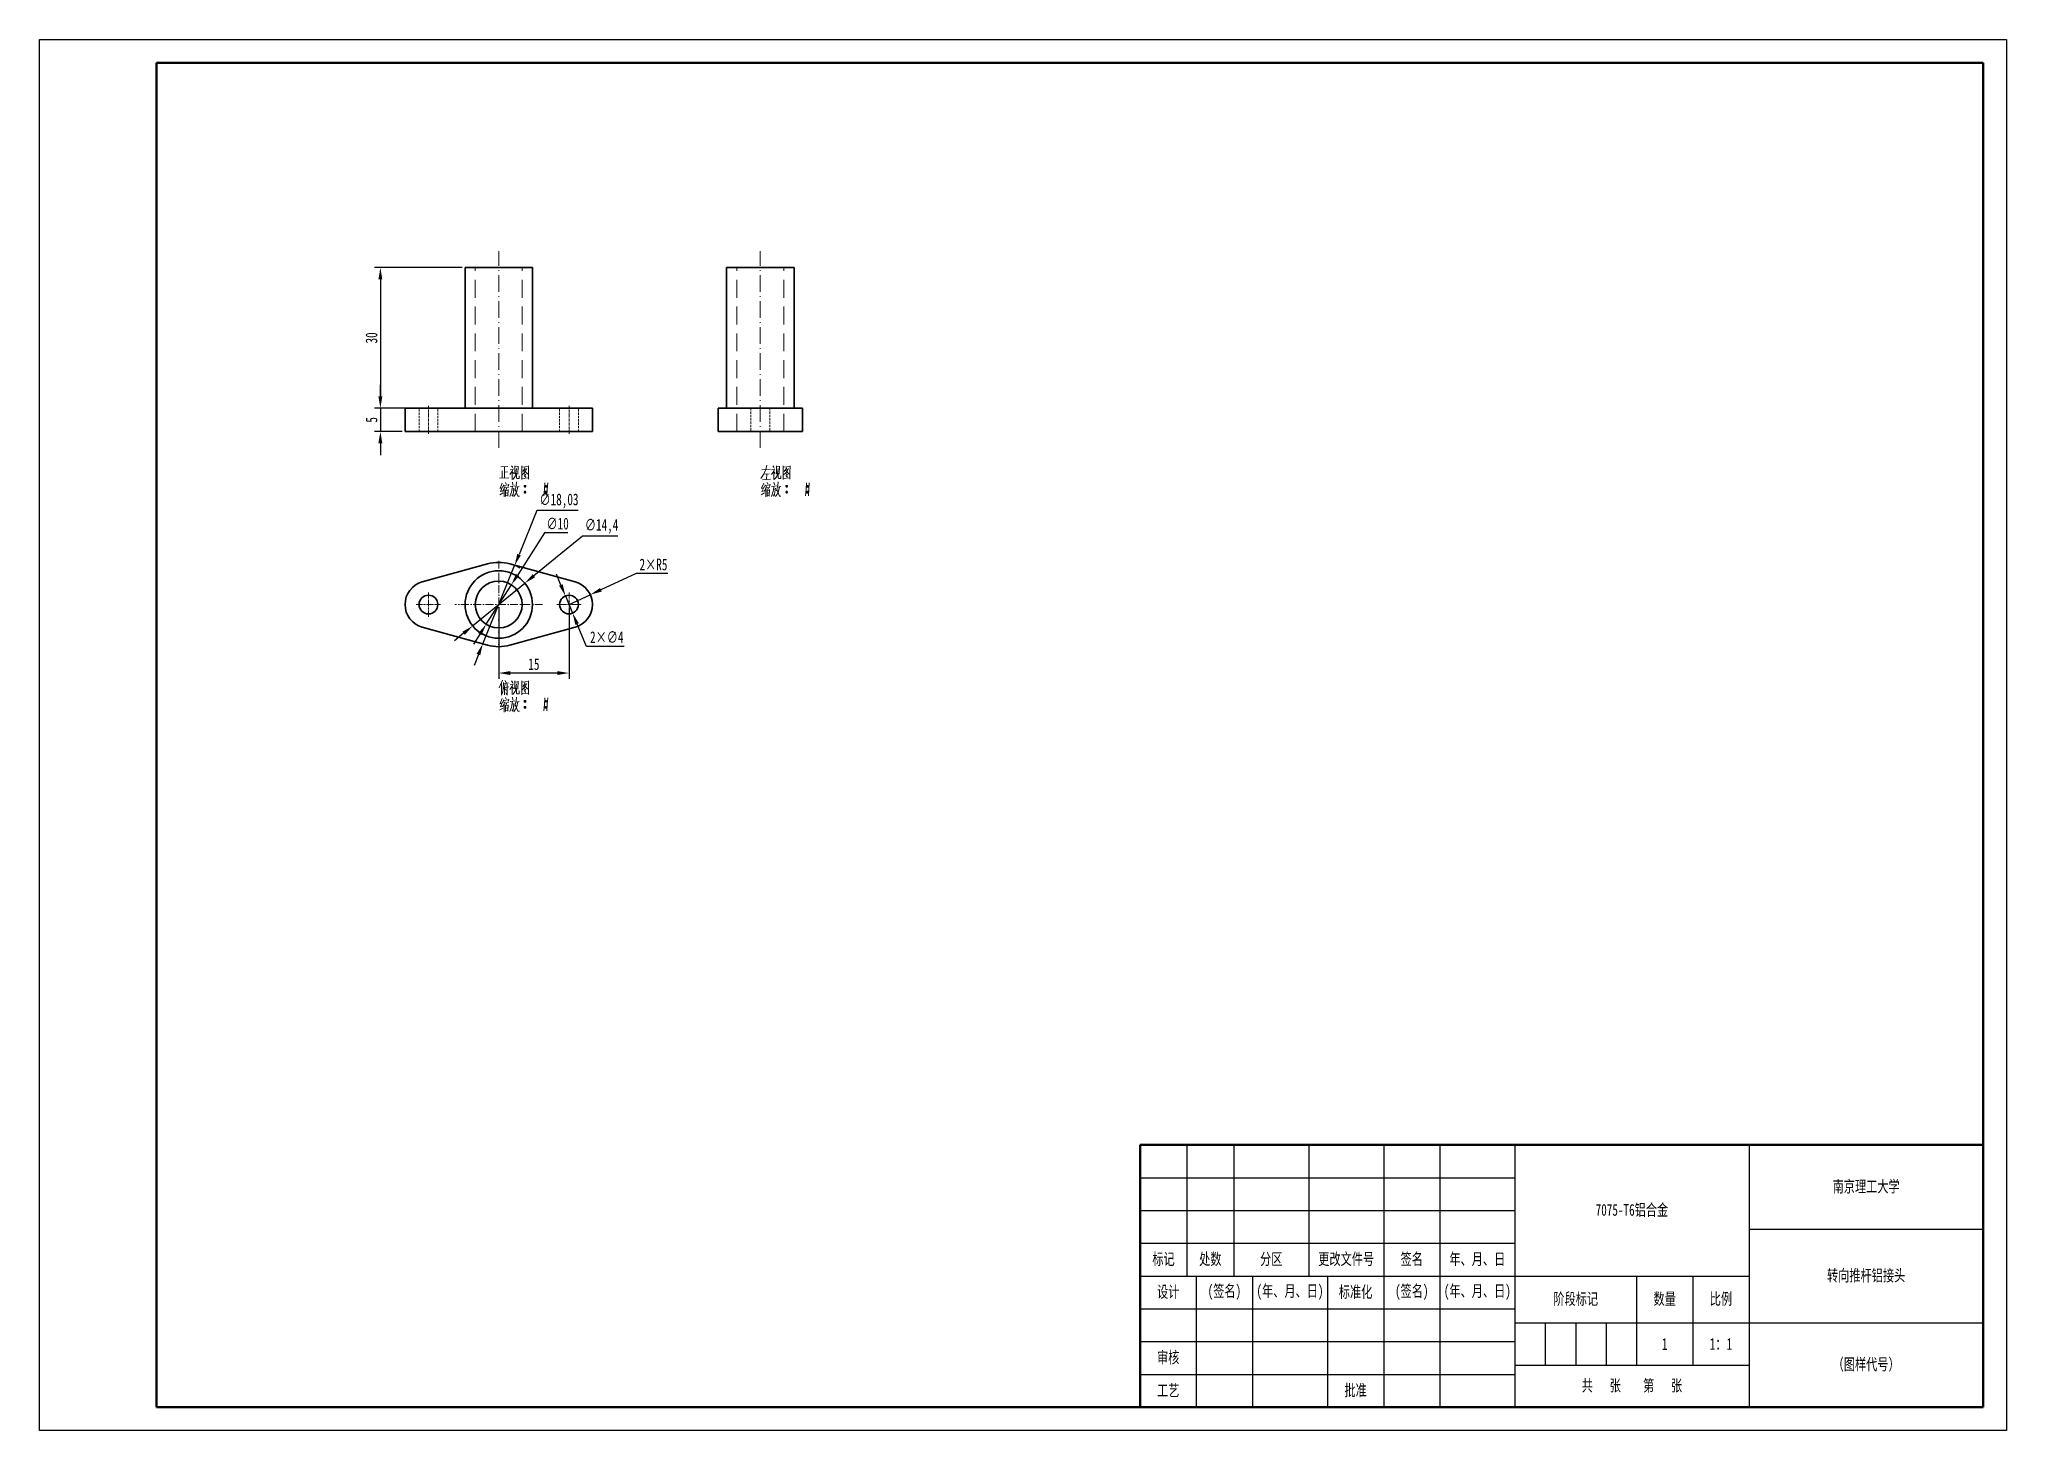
# Model space of a CAD drawing. Header units: millimetres. Extents: x 1050 to 2021, y 766 to 1186.
# Drawn here: x 1050 to 1470, y 765.6 to 1062.6 of the extents above; entities that cross this region are included whole.
import ezdxf

# ---------------------------------------------------------------- set-up
doc = ezdxf.new("R2010")
doc.units = ezdxf.units.MM
doc.header["$LTSCALE"] = 0.3
for name, pattern in [('CENTER', [50.8, 31.75, -6.35, 6.35, -6.35]), ('DASHDOT', [18.5, 12, -3, 0.5, -3]), ('DASHED', [19.05, 12.7, -6.35])]:
    doc.linetypes.add(name, pattern=pattern)
for name, color, linetype, lineweight in [('尺寸线', 3, 'Continuous', 25), ('粗实线', 7, 'Continuous', 50), ('细实线', 7, 'Continuous', 25), ('细文本', 7, 'Continuous', 25), ('细点画线', 1, 'CENTER', 25), ('虚线', 2, 'DASHED', 25)]:
    doc.layers.add(name, color=color, linetype=linetype, lineweight=lineweight)
doc.styles.add('NUT Standard', font='simfang.ttf', dxfattribs={"width": 0.7, "height": 2.5})
doc.dimstyles.new('NUT Standard', dxfattribs={"dimtxt": 2.5, "dimasz": 2.5, "dimexe": 1.25, "dimexo": 0.625, "dimtad": 1, "dimtoh": 1, "dimtxsty": 'NUT Standard', "dimcen": 2.5, "dimadec": 0, "dimazin": 0, "dimtfac": 1, "dimtmove": 0, "dimatfit": 3, "dimfxl": 1, "dimarcsym": 0})

msp = doc.modelspace()

# ---------------------------------------------------------------- texts
at = {"layer": '粗实线', "char_height": 2.5, "attachment_point": 5, "style": 'NUT Standard'}
for s, insert in [('\\pxqc;{\\fFangSong|b0|i0|c134|p49;1}', (1397.042, 784.119)), ('\\pxqc;{\\fFangSong|b0|i0|c134|p49;1：1}', (1409.042, 784.119))]:
    msp.add_mtext_dynamic_manual_height_columns(s, width=12, gutter_width=12.5, heights=[0], dxfattribs=dict(at, insert=insert))
at = {"layer": '细文本', "char_height": 2.5, "attachment_point": 5, "style": 'NUT Standard'}
for s, insert, width in [('{\\fFangSong|b0|i0|c134|p49;南京理工大学}', (1440.042, 817.619), 50), ('7075-T6铝合金', (1390.042, 812.619), 50), ('标记', (1290.042, 802.119), 10), ('处数', (1300.042, 802.119), 10), ('分区', (1313.042, 802.119), 16), ('更改文件号', (1329.042, 802.119), 16), ('签名', (1343.042, 802.119), 12), ('年、月、日', (1357.042, 802.119), 16), ('转向推杆铝接头', (1440.042, 798.619), 50), ('设计', (1291.042, 795.119), 12), ('(签名)', (1303.042, 795.119), 12), ('(年、月、日)', (1317.042, 795.119), 16), ('标准化', (1331.042, 795.119), 12), ('(签名)', (1343.042, 795.119), 12), ('(年、月、日)', (1357.042, 795.119), 16), ('阶段标记', (1378.042, 793.619), 26), ('数量', (1397.042, 793.619), 12), ('比例', (1409.042, 793.619), 12), ('审核', (1291.042, 781.119), 12), ('（图样代号）', (1440.042, 779.619), 50), ('工艺', (1291.042, 774.119), 12), ('批准', (1331.042, 774.119), 12), ('共   张    第   张', (1390.042, 775.119), 50)]:
    msp.add_mtext(s, dxfattribs=dict(at, insert=insert, width=width))

# ---------------------------------------------------------------- blocks, each defined once
blk = doc.blocks.new('*D5')
at = {"layer": 'Defpoints', "color": 0, "transparency": 16777216}
for p in [(1128.12, 983.89), (1122.85, 978.89), (1128.12, 978.89)]:
    blk.add_point(p, dxfattribs=at)
at = {"layer": '尺寸线', "color": 0, "lineweight": -2, "transparency": 16777216}
for p, q in [((1122.85, 986.39), (1122.85, 988.89)), ((1127.5, 983.89), (1121.6, 983.89)), ((1122.85, 983.89), (1122.85, 978.89)), ((1127.5, 978.89), (1121.6, 978.89)), ((1122.85, 976.39), (1122.85, 973.89))]:
    blk.add_line(p, q, dxfattribs=at)
at = {"layer": '尺寸线', "color": 0, "transparency": 16777216}
for points in [[(1122.43, 986.39), (1123.26, 986.39), (1122.85, 983.89)], [(1122.43, 976.39), (1123.26, 976.39), (1122.85, 978.89)]]:
    blk.add_solid(points, dxfattribs=at)
at = {"layer": '尺寸线', "color": 0, "transparency": 16777216, "insert": (1120.96, 981.39), "char_height": 2.5, "attachment_point": 5, "rotation": 90, "style": 'NUT Standard'}
blk.add_mtext('5', dxfattribs=at)
blk = doc.blocks.new('*D6')
at = {"layer": 'Defpoints', "color": 0, "transparency": 16777216}
for p in [(1140.92, 1013.89), (1122.85, 983.89), (1140.92, 983.89)]:
    blk.add_point(p, dxfattribs=at)
at = {"layer": '尺寸线', "color": 0, "lineweight": -2, "transparency": 16777216}
for p, q in [((1140.3, 1013.89), (1121.6, 1013.89)), ((1122.85, 1011.39), (1122.85, 986.39)), ((1140.3, 983.89), (1121.6, 983.89))]:
    blk.add_line(p, q, dxfattribs=at)
at = {"layer": '尺寸线', "color": 0, "transparency": 16777216}
for points in [[(1122.43, 1011.39), (1123.26, 1011.39), (1122.85, 1013.89)], [(1122.43, 986.39), (1123.26, 986.39), (1122.85, 983.89)]]:
    blk.add_solid(points, dxfattribs=at)
at = {"layer": '尺寸线', "color": 0, "transparency": 16777216, "insert": (1120.96, 998.89), "char_height": 2.5, "attachment_point": 5, "rotation": 90, "style": 'NUT Standard'}
blk.add_mtext('30', dxfattribs=at)
blk = doc.blocks.new('*D7')
at = {"layer": 'Defpoints', "color": 0, "transparency": 16777216}
for p in [(1150.81, 946.18), (1145.43, 937.75)]:
    blk.add_point(p, dxfattribs=at)
at = {"layer": '尺寸线', "color": 0, "lineweight": -2, "transparency": 16777216}
for p, q in [((1157.89, 957.27), (1152.16, 948.29)), ((1162.87, 957.27), (1157.89, 957.27)), ((1145.43, 937.75), (1150.81, 946.18)), ((1144.08, 935.65), (1142.74, 933.54))]:
    blk.add_line(p, q, dxfattribs=at)
at = {"layer": '尺寸线', "color": 0, "transparency": 16777216}
for points in [[(1151.8, 948.52), (1152.51, 948.07), (1150.81, 946.18)], [(1143.73, 935.87), (1144.44, 935.42), (1145.43, 937.75)]]:
    blk.add_solid(points, dxfattribs=at)
at = {"layer": '尺寸线', "color": 0, "transparency": 16777216, "insert": (1160.69, 959.23), "char_height": 2.5, "attachment_point": 5, "style": 'NUT Standard'}
blk.add_mtext('∅10', dxfattribs=at)
blk = doc.blocks.new('*D8')
at = {"layer": 'Defpoints', "color": 0, "transparency": 16777216}
for p in [(1153.69, 946.53), (1142.55, 937.41)]:
    blk.add_point(p, dxfattribs=at)
at = {"layer": '尺寸线', "color": 0, "lineweight": -2, "transparency": 16777216}
for p, q in [((1165.97, 956.58), (1155.63, 948.11)), ((1173.56, 956.58), (1165.97, 956.58)), ((1142.55, 937.41), (1153.69, 946.53)), ((1140.61, 935.83), (1138.68, 934.24))]:
    blk.add_line(p, q, dxfattribs=at)
at = {"layer": '尺寸线', "color": 0, "transparency": 16777216}
for points in [[(1155.36, 948.43), (1155.89, 947.79), (1153.69, 946.53)], [(1140.35, 936.15), (1140.88, 935.5), (1142.55, 937.41)]]:
    blk.add_solid(points, dxfattribs=at)
at = {"layer": '尺寸线', "color": 0, "transparency": 16777216, "insert": (1170.08, 958.66), "char_height": 2.5, "attachment_point": 5, "style": 'NUT Standard'}
blk.add_mtext('∅14,4', dxfattribs=at)
blk = doc.blocks.new('*D9')
at = {"layer": 'Defpoints', "color": 0, "transparency": 16777216}
for p in [(1151.51, 950.31), (1144.72, 933.61)]:
    blk.add_point(p, dxfattribs=at)
at = {"layer": '尺寸线', "color": 0, "lineweight": -2, "transparency": 16777216}
for p, q in [((1156.27, 962.01), (1152.46, 952.62)), ((1165.07, 962.01), (1156.27, 962.01)), ((1144.72, 933.61), (1151.51, 950.31)), ((1143.78, 931.29), (1142.84, 928.98))]:
    blk.add_line(p, q, dxfattribs=at)
blk.add_arc((1148.12, 941.96), 9.01, 59.9248, 70.572, dxfattribs=at)
at = {"layer": '尺寸线', "color": 0, "transparency": 16777216}
for points in [[(1152.07, 952.78), (1152.84, 952.46), (1151.51, 950.31)], [(1143.4, 931.45), (1144.17, 931.13), (1144.72, 933.61)]]:
    blk.add_solid(points, dxfattribs=at)
at = {"layer": '尺寸线', "color": 0, "transparency": 16777216, "insert": (1160.98, 964.09), "char_height": 2.5, "attachment_point": 5, "style": 'NUT Standard'}
blk.add_mtext('∅18,03', dxfattribs=at)
blk = doc.blocks.new('*D10')
at = {"layer": 'Defpoints', "color": 0, "transparency": 16777216}
for p in [(1162.35, 943.82), (1163.89, 940.12)]:
    blk.add_point(p, dxfattribs=at)
at = {"layer": '尺寸线', "color": 0, "lineweight": -2, "transparency": 16777216}
for p, q in [((1161.4, 946.13), (1160.44, 948.43)), ((1162.35, 943.82), (1163.89, 940.12)), ((1166.83, 933.04), (1164.84, 937.81)), ((1174.91, 933.04), (1166.83, 933.04))]:
    blk.add_line(p, q, dxfattribs=at)
at = {"layer": '尺寸线', "color": 0, "transparency": 16777216}
for points in [[(1161.78, 946.29), (1161.01, 945.97), (1162.35, 943.82)], [(1165.23, 937.97), (1164.46, 937.65), (1163.89, 940.12)]]:
    blk.add_solid(points, dxfattribs=at)
at = {"layer": '尺寸线', "color": 0, "transparency": 16777216, "insert": (1171.18, 935), "char_height": 2.5, "attachment_point": 5, "style": 'NUT Standard'}
blk.add_mtext('2×∅4', dxfattribs=at)
blk = doc.blocks.new('*D11')
at = {"layer": 'Defpoints', "color": 0, "transparency": 16777216}
for p in [(1148.12, 941.97), (1163.12, 941.97), (1148.12, 927.34)]:
    blk.add_point(p, dxfattribs=at)
at = {"layer": '尺寸线', "color": 0, "lineweight": -2, "transparency": 16777216}
for p, q in [((1148.12, 941.34), (1148.12, 926.09)), ((1163.12, 941.34), (1163.12, 926.09)), ((1160.62, 927.34), (1150.62, 927.34))]:
    blk.add_line(p, q, dxfattribs=at)
at = {"layer": '尺寸线', "color": 0, "transparency": 16777216}
for points in [[(1150.62, 927.76), (1150.62, 926.92), (1148.12, 927.34)], [(1160.62, 927.76), (1160.62, 926.92), (1163.12, 927.34)]]:
    blk.add_solid(points, dxfattribs=at)
at = {"layer": '尺寸线', "color": 0, "transparency": 16777216, "insert": (1155.62, 929.23), "char_height": 2.5, "attachment_point": 5, "style": 'NUT Standard'}
blk.add_mtext('15', dxfattribs=at)
blk = doc.blocks.new('*D12')
at = {"layer": 'Defpoints', "color": 0, "transparency": 16777216}
for p in [(1163.12, 941.97), (1167.66, 944.07)]:
    blk.add_point(p, dxfattribs=at)
at = {"layer": '尺寸线', "color": 0, "lineweight": -2, "transparency": 16777216}
for p, q in [((1177.47, 948.61), (1169.93, 945.12)), ((1184.2, 948.61), (1177.47, 948.61)), ((1163.12, 941.97), (1167.66, 944.07))]:
    blk.add_line(p, q, dxfattribs=at)
at = {"layer": '尺寸线', "color": 0, "transparency": 16777216}
blk.add_solid([(1169.75, 945.5), (1170.1, 944.74), (1167.66, 944.07)], dxfattribs=at)
at = {"layer": '尺寸线', "color": 0, "transparency": 16777216, "insert": (1181.15, 950.5), "char_height": 2.5, "attachment_point": 5, "style": 'NUT Standard'}
blk.add_mtext('2×R5', dxfattribs=at)

# ---------------------------------------------------------------- dimensions: what is measured, and where the dimension line sits
at = {"layer": '尺寸线'}
for p1, p2, distance, picture, middle in [((1140.92, 1013.892), (1140.92, 983.891), -18.075, '*D6', (1120.956, 998.891)), ((1128.12, 983.891), (1128.12, 978.891), -5.275, '*D5', (1120.956, 981.391)), ((1163.12, 941.969), (1148.12, 941.969), 14.628, '*D11', (1155.62, 929.23))]:
    dim = msp.add_aligned_dim(p1=p1, p2=p2, distance=distance, dimstyle='NUT Standard', dxfattribs=at)
    dim.commit()
    dim.dimension.update_dxf_attribs({"geometry": picture, "text_midpoint": middle})
for p1, p2, picture, middle in [((1144.723, 933.607), (1151.514, 950.305), '*D9', (1160.982, 962.007)), ((1142.548, 937.409), (1153.692, 946.529), '*D8', (1170.077, 956.577)), ((1145.43, 937.754), (1150.811, 946.184), '*D7', (1160.692, 957.27))]:
    dim = msp.add_diameter_dim_2p(p1=p1, p2=p2, dimstyle='NUT Standard', dxfattribs=at)
    dim.commit()
    dim.dimension.update_dxf_attribs({"geometry": picture, "text_midpoint": middle, "dimtype": 163})
dim = msp.add_radius_dim(center=(1163.12, 941.969), mpoint=(1167.658, 944.069), text='2×<>', dimstyle='NUT Standard', dxfattribs=at)
dim.commit()
dim.dimension.update_dxf_attribs({"geometry": '*D12', "text_midpoint": (1181.149, 948.611), "dimtype": 164})
dim = msp.add_diameter_dim_2p(p1=(1162.354, 943.816), p2=(1163.887, 940.122), text='2×<>', dimstyle='NUT Standard', dxfattribs=at)
dim.commit()
dim.dimension.update_dxf_attribs({"geometry": '*D10', "text_midpoint": (1171.181, 934.997)})

# ---------------------------------------------------------------- linework, layer by layer
for p, q in [((1050.042, 1062.619), (1470.042, 1062.619)), ((1050.042, 765.619), (1050.042, 1062.619)), ((1470.042, 1062.619), (1470.042, 765.619)), ((1470.042, 765.619), (1050.042, 765.619))]:
    msp.add_line(p, q)
at = {"color": 7, "lineweight": 35}
for p, q in [((1140.92, 983.891), (1140.92, 1013.892)), ((1155.32, 1013.892), (1140.92, 1013.892)), ((1155.32, 983.891), (1155.32, 1013.892)), ((1203.96, 1013.892), (1196.76, 1013.892)), ((1196.76, 983.891), (1196.76, 1013.892)), ((1211.16, 1013.892), (1203.96, 1013.892)), ((1211.16, 983.891), (1211.16, 1013.892)), ((1128.12, 983.891), (1131.787, 983.891)), ((1128.12, 978.891), (1128.12, 983.891)), ((1131.787, 983.891), (1145.72, 983.891)), ((1145.72, 983.891), (1148.12, 983.891)), ((1148.12, 983.891), (1150.52, 983.891)), ((1150.52, 983.891), (1164.454, 983.891)), ((1164.454, 983.891), (1168.12, 983.891)), ((1168.12, 978.891), (1168.12, 983.891)), ((1194.96, 983.891), (1195.286, 983.891)), ((1194.96, 978.891), (1194.96, 983.891)), ((1195.286, 983.891), (1199.141, 983.891)), ((1199.141, 983.891), (1208.779, 983.891)), ((1208.779, 983.891), (1212.634, 983.891)), ((1212.634, 983.891), (1212.96, 983.891)), ((1212.96, 978.891), (1212.96, 983.891)), ((1128.12, 978.891), (1131.787, 978.891)), ((1131.787, 978.891), (1145.72, 978.891)), ((1145.72, 978.891), (1148.12, 978.891)), ((1148.12, 978.891), (1150.52, 978.891)), ((1150.52, 978.891), (1164.454, 978.891)), ((1164.454, 978.891), (1168.12, 978.891)), ((1194.96, 978.891), (1195.286, 978.891)), ((1195.286, 978.891), (1199.141, 978.891)), ((1199.141, 978.891), (1208.779, 978.891)), ((1208.779, 978.891), (1212.634, 978.891)), ((1212.634, 978.891), (1212.96, 978.891)), ((1145.72, 950.643), (1131.787, 946.788)), ((1164.454, 946.788), (1150.52, 950.643)), ((1131.787, 937.15), (1145.72, 933.295)), ((1150.52, 933.295), (1164.454, 937.15))]:
    msp.add_line(p, q, dxfattribs=at)
at = {"color": 7, "linetype": 'DASHED', "lineweight": 13, "ltscale": 0.125}
for p, q in [((1201.96, 983.891), (1201.96, 978.891)), ((1205.96, 983.891), (1205.96, 978.891))]:
    msp.add_line(p, q, dxfattribs=at)
at = {"color": 7, "lineweight": 13}
for points in [[(1148.575, 971.331), (1150.08, 971.401)], [(1148.855, 970.526), (1148.855, 968.951)], [(1149.345, 971.331), (1149.345, 970.176), (1149.345, 968.986)], [(1149.345, 970.211), (1149.975, 970.281)], [(1151.165, 970.946), (1150.99, 970.456), (1150.5, 969.721)], [(1150.535, 970.736), (1151.095, 970.806)], [(1150.815, 971.611), (1151.095, 971.191)], [(1150.99, 970.456), (1150.99, 968.671)], [(1150.99, 970.281), (1151.305, 969.966)], [(1151.585, 971.576), (1151.585, 969.896)], [(1152.25, 971.401), (1151.585, 971.331)], [(1151.9, 970.981), (1151.795, 969.931)], [(1152.18, 969.826), (1152.25, 971.506)], [(1153.02, 971.611), (1153.02, 970.141), (1153.02, 968.636)], [(1153.02, 971.576), (1153.02, 970.176), (1153.02, 968.776)], [(1154.49, 971.436), (1153.02, 971.296)], [(1153.79, 971.156), (1153.23, 970.351)], [(1153.545, 970.596), (1154.245, 969.861)], [(1153.58, 970.806), (1154.035, 970.876)], [(1153.58, 970.106), (1153.79, 970.386)], [(1153.79, 970.386), (1154.14, 971.016)], [(1154.455, 968.811), (1154.455, 970.176), (1154.49, 971.576)], [(1204.31, 970.701), (1206.13, 970.841)], [(1205.115, 970.771), (1204.66, 969.721)], [(1205.325, 971.716), (1205.115, 970.771)], [(1207.005, 970.946), (1206.83, 970.456), (1206.34, 969.721)], [(1206.375, 970.736), (1206.935, 970.806)], [(1206.655, 971.611), (1206.935, 971.191)], [(1206.83, 970.456), (1206.83, 968.671)], [(1206.83, 970.281), (1207.145, 969.966)], [(1207.425, 971.576), (1207.425, 969.896)], [(1208.09, 971.401), (1207.425, 971.331)], [(1207.74, 970.981), (1207.635, 969.931)], [(1208.02, 969.826), (1208.09, 971.506)], [(1208.86, 971.611), (1208.86, 970.141), (1208.86, 968.636)], [(1208.86, 971.576), (1208.86, 970.176), (1208.86, 968.776)], [(1210.33, 971.436), (1208.86, 971.296)], [(1209.63, 971.156), (1209.07, 970.351)], [(1209.385, 970.596), (1210.085, 969.861)], [(1209.42, 970.806), (1209.875, 970.876)], [(1209.42, 970.106), (1209.63, 970.386)], [(1209.63, 970.386), (1209.98, 971.016)], [(1210.295, 968.811), (1210.295, 970.176), (1210.33, 971.576)], [(1148.295, 968.916), (1150.255, 969.021)], [(1148.785, 966.851), (1148.365, 966.711)], [(1148.855, 967.866), (1148.4, 966.781)], [(1148.435, 966.081), (1148.96, 966.256)], [(1148.925, 967.096), (1148.47, 966.081)], [(1149.24, 966.571), (1148.925, 966.081)], [(1149.17, 967.551), (1149.065, 966.991)], [(1149.17, 967.411), (1150.22, 967.551)], [(1149.415, 967.131), (1149.24, 966.571)], [(1149.275, 966.641), (1149.275, 964.926)], [(1149.485, 966.851), (1150.185, 966.956)], [(1149.555, 968.041), (1149.73, 967.656)], [(1149.555, 966.431), (1149.59, 965.031)], [(1149.555, 966.326), (1150.08, 966.396)], [(1149.8, 966.886), (1149.73, 966.326)], [(1150.115, 966.501), (1150.045, 965.101)], [(1150.255, 967.656), (1150.115, 967.201)], [(1151.025, 967.271), (1150.92, 966.361), (1150.815, 965.941), (1150.5, 965.066)], [(1150.535, 967.201), (1151.585, 967.341)], [(1151.34, 966.781), (1151.235, 965.941), (1151.095, 965.101), (1150.885, 965.381)], [(1150.955, 966.606), (1151.34, 966.676)], [(1151.025, 968.111), (1151.13, 967.551)], [(1151.095, 968.671), (1151.375, 968.951)], [(1151.375, 968.951), (1151.62, 969.301)], [(1151.725, 966.781), (1151.55, 966.221)], [(1151.795, 969.931), (1151.62, 969.301)], [(1151.655, 966.536), (1152.215, 965.101)], [(1151.865, 967.411), (1151.725, 966.781)], [(1152.005, 966.151), (1151.725, 965.521)], [(1151.795, 967.026), (1152.495, 967.166)], [(1151.935, 968.146), (1151.865, 967.411)], [(1151.935, 968.951), (1151.935, 970.036)], [(1152.075, 968.846), (1151.935, 968.951)], [(1152.215, 967.096), (1152.005, 966.151)], [(1152.495, 968.846), (1152.075, 968.846)], [(1152.495, 969.476), (1152.495, 968.846)], [(1153.02, 968.881), (1154.385, 968.986)], [(1153.09, 969.686), (1153.58, 970.106)], [(1153.545, 969.511), (1153.895, 969.126)], [(1153.545, 967.236), (1153.93, 967.236)], [(1153.58, 967.341), (1153.895, 967.341)], [(1153.58, 967.096), (1153.895, 967.096)], [(1153.58, 966.081), (1153.895, 966.081)], [(1153.65, 969.896), (1153.895, 969.616)], [(1154.245, 969.861), (1154.42, 969.896)], [(1154.455, 968.706), (1154.455, 968.811), (1154.385, 968.986)], [(1157.99, 967.971), (1157.885, 966.571), (1157.78, 965.171)], [(1157.99, 967.236), (1158.375, 967.236)], [(1158.025, 967.341), (1158.34, 967.341)], [(1158.025, 967.096), (1158.34, 967.096)], [(1158.025, 966.081), (1158.34, 966.081)], [(1158.585, 967.971), (1158.48, 966.571), (1158.375, 965.171)], [(1204.66, 969.721), (1204.1, 968.846)], [(1204.625, 966.851), (1204.205, 966.711)], [(1204.695, 967.866), (1204.24, 966.781)], [(1204.275, 966.081), (1204.8, 966.256)], [(1204.765, 967.096), (1204.31, 966.081)], [(1204.415, 968.601), (1206.13, 968.706)], [(1205.08, 966.571), (1204.765, 966.081)], [(1204.8, 969.791), (1205.885, 969.896)], [(1205.01, 967.551), (1204.905, 966.991)], [(1205.01, 967.411), (1206.06, 967.551)], [(1205.255, 967.131), (1205.08, 966.571)], [(1205.115, 966.641), (1205.115, 964.926)], [(1205.325, 969.826), (1205.29, 968.636)], [(1205.325, 966.851), (1206.025, 966.956)], [(1205.395, 968.041), (1205.57, 967.656)], [(1205.395, 966.431), (1205.43, 965.031)], [(1205.395, 966.326), (1205.92, 966.396)], [(1205.64, 966.886), (1205.57, 966.326)], [(1205.955, 966.501), (1205.885, 965.101)], [(1206.095, 967.656), (1205.955, 967.201)], [(1206.865, 967.271), (1206.76, 966.361), (1206.655, 965.941), (1206.34, 965.066)], [(1206.375, 967.201), (1207.425, 967.341)], [(1207.18, 966.781), (1207.075, 965.941), (1206.935, 965.101), (1206.725, 965.381)], [(1206.795, 966.606), (1207.18, 966.676)], [(1206.865, 968.111), (1206.97, 967.551)], [(1206.935, 968.671), (1207.215, 968.951)], [(1207.215, 968.951), (1207.46, 969.301)], [(1207.565, 966.781), (1207.39, 966.221)], [(1207.635, 969.931), (1207.46, 969.301)], [(1207.495, 966.536), (1208.055, 965.101)], [(1207.705, 967.411), (1207.565, 966.781)], [(1207.845, 966.151), (1207.565, 965.521)], [(1207.635, 967.026), (1208.335, 967.166)], [(1207.775, 968.146), (1207.705, 967.411)], [(1207.775, 968.951), (1207.775, 970.036)], [(1207.915, 968.846), (1207.775, 968.951)], [(1208.055, 967.096), (1207.845, 966.151)], [(1208.335, 968.846), (1207.915, 968.846)], [(1208.335, 969.476), (1208.335, 968.846)], [(1208.86, 968.881), (1210.225, 968.986)], [(1208.93, 969.686), (1209.42, 970.106)], [(1209.385, 969.511), (1209.735, 969.126)], [(1209.385, 967.236), (1209.77, 967.236)], [(1209.42, 967.341), (1209.735, 967.341)], [(1209.42, 967.096), (1209.735, 967.096)], [(1209.42, 966.081), (1209.735, 966.081)], [(1209.49, 969.896), (1209.735, 969.616)], [(1210.085, 969.861), (1210.26, 969.896)], [(1210.295, 968.706), (1210.295, 968.811), (1210.225, 968.986)], [(1213.83, 967.971), (1213.725, 966.571), (1213.62, 965.171)], [(1213.83, 967.236), (1214.215, 967.236)], [(1213.865, 967.341), (1214.18, 967.341)], [(1213.865, 967.096), (1214.18, 967.096)], [(1213.865, 966.081), (1214.18, 966.081)], [(1214.425, 967.971), (1214.32, 966.571), (1214.215, 965.171)], [(1148.33, 965.416), (1149.03, 965.801)], [(1149.59, 965.766), (1149.975, 965.836)], [(1150.045, 965.276), (1149.625, 965.206)], [(1151.725, 965.521), (1151.34, 964.996)], [(1152.215, 965.101), (1152.53, 965.101)], [(1153.545, 965.976), (1153.93, 965.976)], [(1153.58, 965.836), (1153.895, 965.836)], [(1157.99, 965.976), (1158.375, 965.976)], [(1158.025, 965.836), (1158.34, 965.836)], [(1204.17, 965.416), (1204.87, 965.801)], [(1205.43, 965.766), (1205.815, 965.836)], [(1205.885, 965.276), (1205.465, 965.206)], [(1207.565, 965.521), (1207.18, 964.996)], [(1208.055, 965.101), (1208.37, 965.101)], [(1209.385, 965.976), (1209.77, 965.976)], [(1209.42, 965.836), (1209.735, 965.836)], [(1213.83, 965.976), (1214.215, 965.976)], [(1213.865, 965.836), (1214.18, 965.836)], [(1148.925, 925.794), (1148.225, 924.184)], [(1148.68, 925.129), (1148.68, 923.904), (1148.68, 922.644)], [(1149.065, 924.009), (1148.96, 923.379)], [(1149.1, 925.304), (1149.065, 924.009)], [(1149.1, 925.059), (1150.22, 925.234)], [(1149.38, 924.429), (1149.135, 923.974)], [(1149.485, 924.954), (1149.38, 924.429)], [(1149.38, 924.429), (1149.38, 922.679)], [(1149.485, 925.759), (1149.695, 925.269)], [(1149.485, 924.254), (1150.29, 924.394)], [(1149.555, 924.009), (1149.695, 923.589)], [(1149.94, 925.059), (1149.94, 923.869), (1149.94, 922.644)], [(1151.165, 925.024), (1150.99, 924.534), (1150.5, 923.799)], [(1150.535, 924.814), (1151.095, 924.884)], [(1150.815, 925.689), (1151.095, 925.269)], [(1150.99, 924.534), (1150.99, 922.749)], [(1150.99, 924.359), (1151.305, 924.044)], [(1151.585, 925.654), (1151.585, 923.974)], [(1152.25, 925.479), (1151.585, 925.409)], [(1151.795, 924.009), (1151.62, 923.379)], [(1151.9, 925.059), (1151.795, 924.009)], [(1151.935, 923.029), (1151.935, 924.114)], [(1152.18, 923.904), (1152.25, 925.584)], [(1153.02, 925.689), (1153.02, 924.219), (1153.02, 922.714)], [(1153.02, 925.654), (1153.02, 924.254), (1153.02, 922.854)], [(1154.49, 925.514), (1153.02, 925.374)], [(1153.09, 923.764), (1153.58, 924.184)], [(1153.79, 925.234), (1153.23, 924.429)], [(1153.545, 924.674), (1154.245, 923.939)], [(1153.58, 924.884), (1154.035, 924.954)], [(1153.58, 924.184), (1153.79, 924.464)], [(1153.79, 924.464), (1154.14, 925.094)], [(1154.455, 922.889), (1154.455, 924.254), (1154.49, 925.654)], [(1148.33, 919.494), (1149.03, 919.879)], [(1148.785, 920.929), (1148.365, 920.789)], [(1148.855, 921.944), (1148.4, 920.859)], [(1148.435, 920.159), (1148.96, 920.334)], [(1148.925, 921.174), (1148.47, 920.159)], [(1148.96, 923.379), (1148.785, 922.749)], [(1149.24, 920.649), (1148.925, 920.159)], [(1149.17, 921.629), (1149.065, 921.069)], [(1149.17, 921.489), (1150.22, 921.629)], [(1149.415, 921.209), (1149.24, 920.649)], [(1149.275, 920.719), (1149.275, 919.004)], [(1149.485, 920.929), (1150.185, 921.034)], [(1149.555, 922.119), (1149.73, 921.734)], [(1149.555, 920.509), (1149.59, 919.109)], [(1149.555, 920.404), (1150.08, 920.474)], [(1149.59, 919.844), (1149.975, 919.914)], [(1149.94, 922.644), (1149.66, 923.099)], [(1149.8, 920.964), (1149.73, 920.404)], [(1150.115, 920.579), (1150.045, 919.179)], [(1150.255, 921.734), (1150.115, 921.279)], [(1151.025, 921.349), (1150.92, 920.439), (1150.815, 920.019), (1150.5, 919.144)], [(1150.535, 921.279), (1151.585, 921.419)], [(1151.34, 920.859), (1151.235, 920.019), (1151.095, 919.179), (1150.885, 919.459)], [(1150.955, 920.684), (1151.34, 920.754)], [(1151.025, 922.189), (1151.13, 921.629)], [(1151.095, 922.749), (1151.375, 923.029)], [(1151.375, 923.029), (1151.62, 923.379)], [(1151.725, 920.859), (1151.55, 920.299)], [(1151.655, 920.614), (1152.215, 919.179)], [(1151.865, 921.489), (1151.725, 920.859)], [(1152.005, 920.229), (1151.725, 919.599)], [(1151.795, 921.104), (1152.495, 921.244)], [(1151.935, 922.224), (1151.865, 921.489)], [(1152.075, 922.924), (1151.935, 923.029)], [(1152.215, 921.174), (1152.005, 920.229)], [(1152.495, 922.924), (1152.075, 922.924)], [(1152.495, 923.554), (1152.495, 922.924)], [(1153.02, 922.959), (1154.385, 923.064)], [(1153.545, 923.589), (1153.895, 923.204)], [(1153.545, 921.314), (1153.93, 921.314)], [(1153.545, 920.054), (1153.93, 920.054)], [(1153.58, 921.419), (1153.895, 921.419)], [(1153.58, 921.174), (1153.895, 921.174)], [(1153.58, 920.159), (1153.895, 920.159)], [(1153.58, 919.914), (1153.895, 919.914)], [(1153.65, 923.974), (1153.895, 923.694)], [(1154.245, 923.939), (1154.42, 923.974)], [(1154.455, 922.784), (1154.455, 922.889), (1154.385, 923.064)], [(1157.99, 922.049), (1157.885, 920.649), (1157.78, 919.249)], [(1157.99, 921.314), (1158.375, 921.314)], [(1157.99, 920.054), (1158.375, 920.054)], [(1158.025, 921.419), (1158.34, 921.419)], [(1158.025, 921.174), (1158.34, 921.174)], [(1158.025, 920.159), (1158.34, 920.159)], [(1158.025, 919.914), (1158.34, 919.914)], [(1158.585, 922.049), (1158.48, 920.649), (1158.375, 919.249)], [(1150.045, 919.354), (1149.625, 919.284)], [(1151.725, 919.599), (1151.34, 919.074)], [(1152.215, 919.179), (1152.53, 919.179)]]:
    msp.add_lwpolyline(points, dxfattribs=at)
for points in [[(1153.65, 967.026), (1153.825, 967.026), (1153.93, 967.131), (1153.93, 967.306), (1153.825, 967.411), (1153.65, 967.411), (1153.545, 967.306), (1153.545, 967.131)], [(1153.65, 965.766), (1153.825, 965.766), (1153.93, 965.871), (1153.93, 966.046), (1153.825, 966.151), (1153.65, 966.151), (1153.545, 966.046), (1153.545, 965.871)], [(1158.095, 967.026), (1158.27, 967.026), (1158.375, 967.131), (1158.375, 967.306), (1158.27, 967.411), (1158.095, 967.411), (1157.99, 967.306), (1157.99, 967.131)], [(1158.095, 965.766), (1158.27, 965.766), (1158.375, 965.871), (1158.375, 966.046), (1158.27, 966.151), (1158.095, 966.151), (1157.99, 966.046), (1157.99, 965.871)], [(1209.49, 967.026), (1209.665, 967.026), (1209.77, 967.131), (1209.77, 967.306), (1209.665, 967.411), (1209.49, 967.411), (1209.385, 967.306), (1209.385, 967.131)], [(1209.49, 965.766), (1209.665, 965.766), (1209.77, 965.871), (1209.77, 966.046), (1209.665, 966.151), (1209.49, 966.151), (1209.385, 966.046), (1209.385, 965.871)], [(1213.935, 967.026), (1214.11, 967.026), (1214.215, 967.131), (1214.215, 967.306), (1214.11, 967.411), (1213.935, 967.411), (1213.83, 967.306), (1213.83, 967.131)], [(1213.935, 965.766), (1214.11, 965.766), (1214.215, 965.871), (1214.215, 966.046), (1214.11, 966.151), (1213.935, 966.151), (1213.83, 966.046), (1213.83, 965.871)], [(1153.65, 921.104), (1153.825, 921.104), (1153.93, 921.209), (1153.93, 921.384), (1153.825, 921.489), (1153.65, 921.489), (1153.545, 921.384), (1153.545, 921.209)], [(1153.65, 919.844), (1153.825, 919.844), (1153.93, 919.949), (1153.93, 920.124), (1153.825, 920.229), (1153.65, 920.229), (1153.545, 920.124), (1153.545, 919.949)], [(1158.095, 921.104), (1158.27, 921.104), (1158.375, 921.209), (1158.375, 921.384), (1158.27, 921.489), (1158.095, 921.489), (1157.99, 921.384), (1157.99, 921.209)], [(1158.095, 919.844), (1158.27, 919.844), (1158.375, 919.949), (1158.375, 920.124), (1158.27, 920.229), (1158.095, 920.229), (1157.99, 920.124), (1157.99, 919.949)]]:
    msp.add_lwpolyline(points, close=True, dxfattribs=at)
at = {"color": 7, "lineweight": 35}
for centre, radius in [((1148.12, 941.969), 7.2), ((1148.12, 941.969), 5), ((1133.12, 941.969), 2), ((1163.12, 941.969), 2)]:
    msp.add_circle(centre, radius, dxfattribs=at)
for centre, radius, start, end in [((1148.122, 941.956), 9.013, 90.01119, 105.45481), ((1148.119, 941.956), 9.013, 74.54518, 89.98881), ((1133.121, 941.969), 5, 105.46828, 254.53172), ((1163.12, 941.969), 5, 285.46829, 74.53171), ((1148.122, 941.982), 9.013, 254.54519, 269.98881), ((1148.119, 941.982), 9.013, 270.01119, 285.45482)]:
    msp.add_arc(centre, radius, start, end, dxfattribs=at)
at = {"layer": '粗实线'}
for p, q in [((1075.042, 770.619), (1075.042, 1057.619)), ((1075.042, 1057.619), (1465.042, 1057.619)), ((1465.042, 1057.619), (1465.042, 770.619)), ((1285.042, 826.619), (1465.042, 826.619)), ((1285.042, 770.619), (1285.042, 826.619)), ((1465.042, 770.619), (1075.042, 770.619)), ((1285.042, 770.619), (1465.042, 770.619))]:
    msp.add_line(p, q, dxfattribs=at)
at = {"layer": '细实线'}
for p, q in [((1295.042, 826.619), (1295.042, 798.619)), ((1305.042, 826.619), (1305.042, 798.619)), ((1321.042, 826.619), (1321.042, 798.619)), ((1337.042, 826.619), (1337.042, 798.619)), ((1349.042, 826.619), (1349.042, 798.619)), ((1365.042, 826.619), (1365.042, 770.619)), ((1415.042, 826.619), (1415.042, 770.619)), ((1285.042, 819.619), (1365.042, 819.619)), ((1285.042, 812.619), (1365.042, 812.619)), ((1415.042, 808.619), (1465.042, 808.619)), ((1285.042, 805.619), (1365.042, 805.619)), ((1285.042, 798.619), (1415.042, 798.619)), ((1297.042, 798.619), (1297.042, 770.619)), ((1309.042, 798.619), (1309.042, 770.619)), ((1325.042, 798.619), (1325.042, 770.619)), ((1337.042, 798.619), (1337.042, 770.619)), ((1349.042, 798.619), (1349.042, 770.619)), ((1391.042, 798.619), (1391.042, 779.619)), ((1403.042, 798.619), (1403.042, 779.619)), ((1285.042, 791.619), (1365.042, 791.619)), ((1365.042, 788.619), (1465.042, 788.619)), ((1371.542, 788.619), (1371.542, 779.619)), ((1378.042, 788.619), (1378.042, 779.619)), ((1384.542, 788.619), (1384.542, 779.619)), ((1285.042, 784.619), (1365.042, 784.619)), ((1285.042, 777.619), (1365.042, 777.619)), ((1365.042, 779.619), (1415.042, 779.619))]:
    msp.add_line(p, q, dxfattribs=at)
at = {"layer": '细点画线', "linetype": 'DASHDOT', "lineweight": 13}
for p, q in [((1148.12, 975.391), (1148.12, 1017.392)), ((1203.96, 975.391), (1203.96, 1017.392))]:
    msp.add_line(p, q, dxfattribs=at)
at = {"layer": '细点画线', "linetype": 'DASHDOT', "lineweight": 13, "ltscale": 0.150015}
for p, q in [((1133.12, 984.392), (1133.12, 978.391)), ((1163.12, 984.392), (1163.12, 978.391))]:
    msp.add_line(p, q, dxfattribs=at)
at = {"layer": '细点画线', "linetype": 'DASHDOT', "lineweight": 13, "ltscale": 0.468}
for p, q in [((1148.12, 951.329), (1148.12, 932.609)), ((1157.48, 941.969), (1138.76, 941.969))]:
    msp.add_line(p, q, dxfattribs=at)
at = {"layer": '细点画线', "linetype": 'DASHDOT', "lineweight": 13, "ltscale": 0.13}
for p, q in [((1135.72, 941.969), (1130.52, 941.969)), ((1133.12, 944.569), (1133.12, 939.369)), ((1165.72, 941.969), (1160.52, 941.969)), ((1163.12, 944.569), (1163.12, 939.369))]:
    msp.add_line(p, q, dxfattribs=at)
at = {"layer": '虚线', "linetype": 'DASHED', "lineweight": 13}
for p, q in [((1143.12, 978.891), (1143.12, 1013.892)), ((1153.12, 978.891), (1153.12, 1013.892)), ((1198.96, 978.891), (1198.96, 1013.892)), ((1208.96, 978.891), (1208.96, 1013.892))]:
    msp.add_line(p, q, dxfattribs=at)
at = {"layer": '虚线', "linetype": 'DASHED', "lineweight": 13, "ltscale": 0.125}
for p, q in [((1131.12, 978.891), (1131.12, 983.891)), ((1135.12, 978.891), (1135.12, 983.891)), ((1161.12, 978.891), (1161.12, 983.891)), ((1165.12, 978.891), (1165.12, 983.891)), ((1201.96, 983.891), (1201.96, 978.891)), ((1205.96, 983.891), (1205.96, 978.891))]:
    msp.add_line(p, q, dxfattribs=at)

msp.set_redraw_order([(e.dxf.handle, doc.entitydb.next_handle()) for e in msp.query("TEXT MTEXT ATTDEF DIMENSION ARC_DIMENSION")])  # texts and dimensions are drawn at this point

doc.saveas('drawing.dxf')
